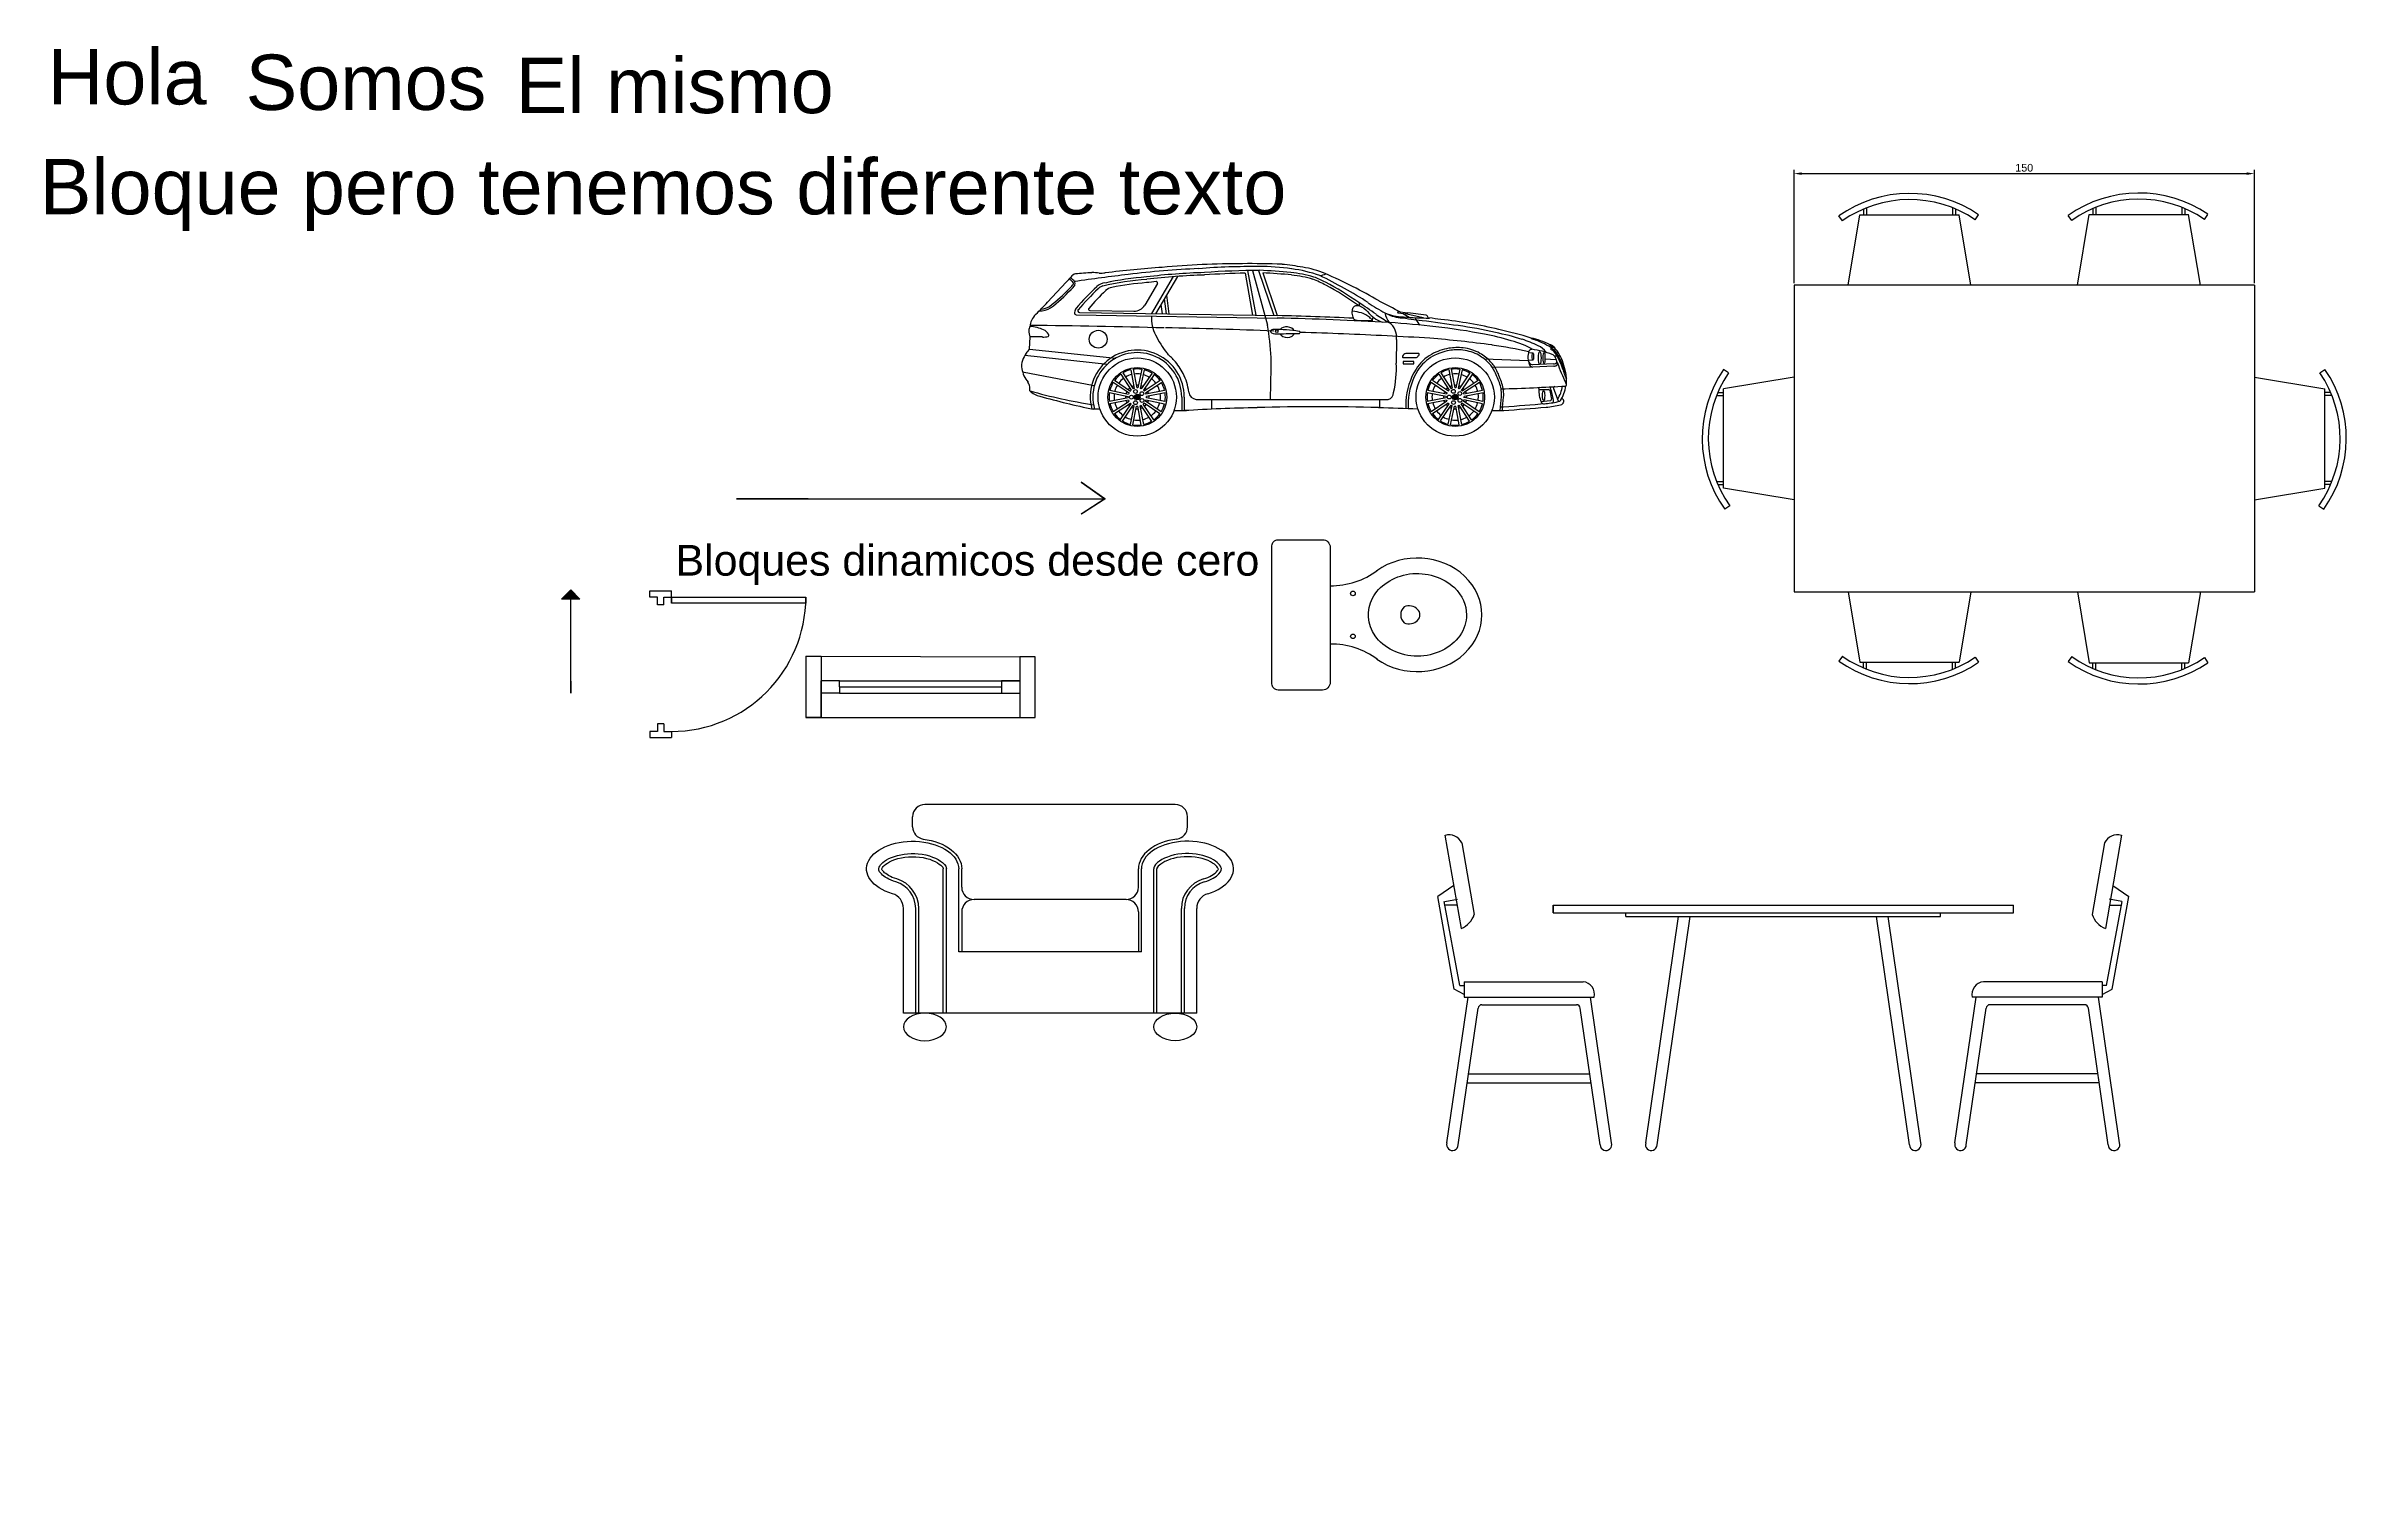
# Model space of a CAD drawing. Header units: centimetres. Extents: x 2875 to 772479, y 1169 to 447767.
# Drawn here: x 2875 to 3627, y 1256 to 1727 of the extents above; entities that cross this region are included whole.
import ezdxf

# ---------------------------------------------------------------- set-up
doc = ezdxf.new("R2010")
doc.units = ezdxf.units.CM
doc.set_wipeout_variables(frame=1)
for name, color, linetype in [('7', 7, 'Continuous'), ('Capa1', 170, 'Continuous'), ('VEHICLE', 7, 'Continuous')]:
    doc.layers.add(name, color=color, linetype=linetype)
doc.styles.add('ALFA', font='')
doc.styles.get("Standard").update_dxf_attribs({"font": 'arial.ttf'})
doc.styles.get('ALFA').set_extended_font_data('Arial Black')
doc.dimstyles.new('ISO-25', dxfattribs={"dimtxt": 2.5, "dimasz": 2.5, "dimexe": 1.25, "dimexo": 0.625, "dimtad": 1, "dimtxsty": 'Standard', "dimcen": 2.5, "dimadec": 0, "dimazin": 0, "dimtfac": 1, "dimtmove": 0, "dimatfit": 3, "dimfxl": 1, "dimarcsym": 0})

# ---------------------------------------------------------------- blocks, each defined once
blk = doc.blocks.new('*U3')
at = {"const_width": 0.5}
for points in [[(0, 0), (23.43, 0)], [(112.36, 5.45), (120.01, 0), (112.36, -4.93)]]:
    blk.add_lwpolyline(points, dxfattribs=at)
blk.add_lwpolyline([(0, 0), (120.01, 0), (112.36, 5.45), (120.01, 0), (112.36, -4.93)])
blk = doc.blocks.new('*U5')
at = {"layer": 'Capa1'}
for p, q in [((0, 20), (74.73, 19.82)), ((0, 20), (0, 0)), ((0, 20), (5, 20)), ((5, 20), (5, 0)), ((74.73, 19.82), (69.73, 19.83)), ((74.73, 19.82), (69.73, 19.82)), ((69.73, 19.82), (69.73, 0)), ((74.73, 0), (74.73, 19.82)), ((11, 12), (5, 12)), ((5, 8), (5, 12)), ((5, 0), (5, 10)), ((11, 8), (5, 8)), ((11, 10), (11, 12)), ((11, 12), (69.73, 12)), ((11, 10), (11, 8)), ((11, 10), (63.73, 10)), ((11, 8), (69.73, 8)), ((69.73, 12), (63.73, 12)), ((63.73, 12), (63.73, 8)), ((63.73, 8), (69.73, 8)), ((0, 0), (74.73, 0)), ((5, 0), (0, 0)), ((69.73, 0), (74.73, 0))]:
    blk.add_line(p, q, dxfattribs=at)
blk = doc.blocks.new('0D02D')
blk.add_lwpolyline([(0, -0.225), (0, 0.225, -0.414214), (0.02, 0.245), (0.165, 0.245, -0.414214), (0.19, 0.22), (0.19, -0.22, -0.414214), (0.165, -0.245), (0.02, -0.245, -0.414214)], format="xyb", close=True)
for centre in [(0.264, 0.07), (0.264, -0.07)]:
    blk.add_circle(centre, 0.0075)
for centre, radius, start, end in [((0.1937, 0.3446), 0.2496, 269.14599, 307.05921), ((0.457, 0), 0.0372, 134.72312, 225.27688), ((0.1937, -0.3446), 0.2496, 52.94079, 90.85401)]:
    blk.add_arc(centre, radius, start, end)
for centre, major_axis, ratio, start_param, end_param in [((0.474, 0), (0.21, 0), 0.880952, 4.03357, 8.5328), ((0.446, 0), (-0.0364, 0), 0.800032, 1.138877, 5.144308)]:
    blk.add_ellipse(centre, major_axis=major_axis, ratio=ratio, start_param=start_param, end_param=end_param)
blk.add_open_spline([(0.634, 0), (0.634, 0.0316), (0.6204, 0.0636), (0.5599, 0.1221), (0.5025, 0.1406), (0.395, 0.126), (0.3484, 0.0938), (0.307, 0.015), (0.3099, -0.0307), (0.3633, -0.1073), (0.4178, -0.1351), (0.5308, -0.1349), (0.5852, -0.1069), (0.6267, -0.0469), (0.634, -0.0234), (0.634, 0)], degree=3, knots=[0, 0, 0, 0, 0.739089, 0.739089, 1.723657, 1.723657, 2.708224, 2.708224, 3.692791, 3.692791, 4.714314, 4.714314, 5.735837, 5.735837, 6.283185, 6.283185, 6.283185, 6.283185])
blk = doc.blocks.new('03 Mueble 1 pza elev f')
for p, q in [((0.8156, 0.77), (0, 0.77)), ((-0.04, 0.6969), (-0.04, 0.73)), ((0.8556, 0.6969), (0.8556, 0.73)), ((0.06, 0.09), (0.06, 0.56)), ((0.07, 0.09), (0.07, 0.56)), ((0.11, 0.29), (0.11, 0.56)), ((0.12, 0.5), (0.12, 0.56)), ((0.6956, 0.5), (0.6956, 0.56)), ((0.7056, 0.29), (0.7056, 0.56)), ((0.7456, 0.09), (0.7456, 0.56)), ((0.7556, 0.09), (0.7556, 0.56)), ((0.6556, 0.46), (0.16, 0.46)), ((-0.07, 0.09), (-0.07, 0.4312)), ((-0.03, 0.09), (-0.03, 0.4312)), ((-0.02, 0.09), (-0.02, 0.4312)), ((0.12, 0.42), (0.12, 0.29)), ((0.6956, 0.42), (0.6956, 0.29)), ((0.8356, 0.09), (0.8356, 0.4312)), ((0.8456, 0.09), (0.8456, 0.4312)), ((0.8856, 0.09), (0.8856, 0.4312)), ((0.7056, 0.29), (0.11, 0.29)), ((0.8856, 0.09), (-0.07, 0.09))]:
    blk.add_line(p, q)
for centre, radius, start, end in [((0, 0.73), 0.04, 90, 180), ((0.8156, 0.73), 0.04, 0, 90), ((0, 0.6969), 0.04, 180, 262.11853), ((0.8156, 0.6969), 0.04, 277.88147, 360), ((-0.12, 0.4312), 0.1, 360, 73.64134), ((0.9356, 0.4312), 0.1, 106.35866, 180), ((-0.12, 0.4312), 0.05, 360, 73.64134), ((-0.12, 0.4312), 0.09, 360, 73.64134), ((0.16, 0.5), 0.04, 180, 270), ((0.16, 0.42), 0.04, 90, 180), ((0.6556, 0.5), 0.04, 270, 0), ((0.6556, 0.42), 0.04, 0, 90), ((0.9356, 0.4312), 0.09, 106.35866, 180), ((0.9356, 0.4312), 0.05, 106.35866, 180)]:
    blk.add_arc(centre, radius, start, end)
at = {"extrusion": (0, 0, -1)}
blk.add_ellipse((-0.04, 0.56), major_axis=(-0.15, 0), ratio=0.6, start_param=5.167376, end_param=9.424778, dxfattribs=at)
blk.add_ellipse((0.8556, 0.56), major_axis=(0.15, 0), ratio=0.6, start_param=5.167376, end_param=9.424778)
blk.add_ellipse((0, 0.045), major_axis=(-0.07, 0), ratio=0.642857, dxfattribs=at)
blk.add_ellipse((0.8156, 0.045), major_axis=(0.07, 0), ratio=0.642857)
for points, knots in [([(-0.0947, 0.5175), (-0.1167, 0.524), (-0.1335, 0.5345), (-0.1519, 0.5544), (-0.1518, 0.5585), (-0.1457, 0.5738), (-0.1328, 0.5878), (-0.0851, 0.6072), (-0.0523, 0.6119), (0.0124, 0.6062), (0.0428, 0.5935), (0.068, 0.5716), (0.07, 0.5647), (0.07, 0.56)], [5.167376, 5.167376, 5.167376, 5.167376, 5.776903, 5.776903, 6.518239, 6.518239, 7.259575, 7.259575, 8.000911, 8.000911, 8.823001, 8.823001, 9.424778, 9.424778, 9.424778, 9.424778]), ([(-0.0918, 0.5271), (-0.1122, 0.5331), (-0.1279, 0.5432), (-0.1389, 0.555), (-0.1405, 0.5584), (-0.1406, 0.559), (-0.1407, 0.5609), (-0.1337, 0.5716), (-0.1161, 0.5866), (-0.0593, 0.6013), (-0.0232, 0.6018), (0.0339, 0.587), (0.0534, 0.5724), (0.06, 0.5624), (0.06, 0.5611), (0.06, 0.56)], [5.167376, 5.167376, 5.167376, 5.167376, 5.772399, 5.772399, 6.201188, 6.201188, 6.629977, 6.629977, 7.439459, 7.439459, 8.24894, 8.24894, 9.058422, 9.058422, 9.424778, 9.424778, 9.424778, 9.424778]), ([(-0.0055, 0.6573), (0.0297, 0.6524), (0.0625, 0.6405), (0.1069, 0.6056), (0.12, 0.5832), (0.12, 0.56)], [8.078339, 8.078339, 8.078339, 8.078339, 8.772333, 8.772333, 9.424778, 9.424778, 9.424778, 9.424778]), ([(0.8211, 0.6573), (0.7859, 0.6524), (0.7532, 0.6405), (0.7087, 0.6056), (0.6956, 0.5832), (0.6956, 0.56)], [8.078339, 8.078339, 8.078339, 8.078339, 8.772333, 8.772333, 9.424778, 9.424778, 9.424778, 9.424778]), ([(0.9103, 0.5175), (0.9323, 0.524), (0.9491, 0.5345), (0.9675, 0.5544), (0.9674, 0.5585), (0.9613, 0.5738), (0.9484, 0.5878), (0.9008, 0.6072), (0.8679, 0.6119), (0.8032, 0.6062), (0.7728, 0.5935), (0.7477, 0.5716), (0.7456, 0.5647), (0.7456, 0.56)], [5.167376, 5.167376, 5.167376, 5.167376, 5.776903, 5.776903, 6.518239, 6.518239, 7.259575, 7.259575, 8.000911, 8.000911, 8.823001, 8.823001, 9.424778, 9.424778, 9.424778, 9.424778]), ([(0.9075, 0.5271), (0.9279, 0.5331), (0.9435, 0.5432), (0.9545, 0.555), (0.9561, 0.5584), (0.9562, 0.559), (0.9563, 0.5609), (0.9494, 0.5716), (0.9317, 0.5866), (0.8749, 0.6013), (0.8388, 0.6018), (0.7817, 0.587), (0.7623, 0.5724), (0.7557, 0.5624), (0.7556, 0.5611), (0.7556, 0.56)], [5.167376, 5.167376, 5.167376, 5.167376, 5.772399, 5.772399, 6.201188, 6.201188, 6.629977, 6.629977, 7.439459, 7.439459, 8.24894, 8.24894, 9.058422, 9.058422, 9.424778, 9.424778, 9.424778, 9.424778])]:
    blk.add_open_spline(points, degree=3, knots=knots)
blk = doc.blocks.new('01 Mesa elev')
at = {"linetype": 'Continuous', "ltscale": 0.25}
for p, q in [((-1.5359, 1.0272), (-1.4834, 0.7239)), ((-1.4809, 1.0025), (-1.4407, 0.7694)), ((0.6133, 1.0025), (0.5731, 0.7694)), ((0.6683, 1.0272), (0.6158, 0.7239)), ((-1.5076, 0.8636), (-1.5596, 0.8283)), ((-1.5056, 0.5254), (-1.5596, 0.8283)), ((0.638, 0.5254), (0.692, 0.8283)), ((0.64, 0.8636), (0.692, 0.8283)), ((-1.4876, 0.5381), (-1.5385, 0.8117)), ((-1.5367, 0.8117), (-1.4952, 0.8189)), ((-1.4966, 0.8), (-1.5363, 0.8)), ((0.62, 0.5381), (0.6709, 0.8117)), ((0.6691, 0.8117), (0.6277, 0.8189)), ((0.629, 0.8), (0.6687, 0.8)), ((-1.4876, 0.5381), (-1.4734, 0.5381)), ((-1.4734, 0.55), (-1.0858, 0.55)), ((-1.4734, 0.55), (-1.4734, 0.5)), ((0.6059, 0.55), (0.2183, 0.55)), ((0.6059, 0.55), (0.6059, 0.5)), ((0.62, 0.5381), (0.6059, 0.5381)), ((-1.4734, 0.5086), (-1.5056, 0.5254)), ((-1.4734, 0.5), (-1.0496, 0.5)), ((-1.4157, 0.475), (-1.1073, 0.475)), ((0.6059, 0.5), (0.182, 0.5)), ((0.5481, 0.475), (0.2398, 0.475)), ((0.6059, 0.5086), (0.638, 0.5254)), ((-1.4591, 0.25), (-1.064, 0.25)), ((0.5915, 0.25), (0.1964, 0.25)), ((-1.4634, 0.22), (-1.0596, 0.22)), ((0.5958, 0.22), (0.1921, 0.22))]:
    blk.add_line(p, q, dxfattribs=at)
for p, q in [((-1.1838, 0.7747), (-1.1838, 0.7997)), ((-1.1838, 0.7997), (-1.1838, 0.7747)), ((-1.1838, 0.7997), (0.3162, 0.7997)), ((-1.1838, 0.7747), (0.3162, 0.7747)), ((-0.9467, 0.7622), (-0.9467, 0.7747)), ((-0.9467, 0.7622), (0.0791, 0.7622)), ((-0.8819, 0.0249), (-0.7753, 0.7622)), ((-0.8449, 0.0178), (-0.7373, 0.7622)), ((-0.0226, 0.0178), (-0.1303, 0.7622)), ((0.0144, 0.0249), (-0.0923, 0.7622)), ((0.0791, 0.7622), (0.0791, 0.7747)), ((0.3162, 0.7747), (0.3162, 0.7997)), ((-1.5296, 0.0249), (-1.4609, 0.5)), ((-1.4927, 0.0178), (-1.4281, 0.4643)), ((-1.0304, 0.0178), (-1.095, 0.4643)), ((-0.9934, 0.0249), (-1.0621, 0.5)), ((0.1258, 0.0249), (0.1945, 0.5)), ((0.1628, 0.0178), (0.2274, 0.4643)), ((0.6251, 0.0178), (0.5605, 0.4643)), ((0.6621, 0.0249), (0.5934, 0.5))]:
    blk.add_line(p, q)
for centre, radius, start, end in [((-1.5232, 0.9819), 0.047, 25.96967, 105.6546), ((0.6556, 0.9819), 0.047, 74.3454, 154.03033), ((-1.509, 0.7907), 0.0716, 290.96111, 342.69648), ((0.6414, 0.7907), 0.0716, 197.30352, 249.03889), ((-1.0903, 0.5087), 0.0416, 347.95107, 83.87439), ((0.2227, 0.5087), 0.0416, 96.12561, 192.04893)]:
    blk.add_arc(centre, radius, start, end, dxfattribs=at)
for centre, radius, start, end in [((-1.4157, 0.4625), 0.0125, 90, 171.77103), ((-1.1073, 0.4625), 0.0125, 8.22897, 90), ((0.2398, 0.4625), 0.0125, 90, 171.77103), ((0.5481, 0.4625), 0.0125, 8.22897, 90), ((-1.5117, 0.0187), 0.019, 160.80898, 357.28873), ((-1.0114, 0.0187), 0.019, 182.71127, 19.19102), ((-0.864, 0.0187), 0.019, 160.80898, 357.28873), ((-0.0036, 0.0187), 0.019, 182.71127, 19.19102), ((0.1438, 0.0187), 0.019, 160.80898, 357.28873), ((0.6441, 0.0187), 0.019, 182.71127, 19.19102)]:
    blk.add_arc(centre, radius, start, end)
blk = doc.blocks.new('02 Mesa 6 pers')
for p, q in [((-1.3236, 0), (-1.2853, 0.2295)), ((-1.2853, 0.2295), (-0.962, 0.2295)), ((-1.2737, 0.248), (-1.2737, 0.2295)), ((-1.2637, 0.2521), (-1.2637, 0.2295)), ((-0.9837, 0.2521), (-0.9837, 0.2295)), ((-0.9737, 0.248), (-0.9737, 0.2295)), ((-0.9238, 0), (-0.962, 0.2295)), ((-0.9099, 0.2129), (-0.8987, 0.2295)), ((-0.5954, 0.2105), (-0.6069, 0.2268)), ((-0.5765, 0), (-0.538, 0.2307)), ((-0.538, 0.2307), (-0.2147, 0.2307)), ((-0.5263, 0.2493), (-0.5263, 0.2307)), ((-0.5163, 0.2534), (-0.5163, 0.2307)), ((-0.2363, 0.2534), (-0.2363, 0.2307)), ((-0.2263, 0.2493), (-0.2263, 0.2307)), ((-0.1762, 0), (-0.2147, 0.2307)), ((-0.1626, 0.2142), (-0.1513, 0.2307)), ((-1.3427, 0.2092), (-1.3543, 0.2255)), ((-1.5, 0), (-1.5, -1)), ((0, 0), (-1.5, 0)), ((0, 0), (0, -1)), ((-1.7135, -0.2863), (-1.73, -0.275)), ((-1.5, -0.3), (-1.73, -0.3383)), ((0, -0.3), (0.23, -0.3383)), ((0.2135, -0.2863), (0.23, -0.275)), ((-1.7527, -0.36), (-1.73, -0.36)), ((-1.7485, -0.35), (-1.73, -0.35)), ((-1.73, -0.6617), (-1.73, -0.3383)), ((0.23, -0.6617), (0.23, -0.3383)), ((0.2485, -0.35), (0.23, -0.35)), ((0.2527, -0.36), (0.23, -0.36)), ((-1.7527, -0.64), (-1.73, -0.64)), ((-1.7485, -0.65), (-1.73, -0.65)), ((-1.5, -0.7), (-1.73, -0.6617)), ((0, -0.7), (0.23, -0.6617)), ((0.2527, -0.64), (0.23, -0.64)), ((0.2485, -0.65), (0.23, -0.65)), ((-1.7098, -0.7191), (-1.7261, -0.7306)), ((0.2098, -0.7191), (0.2261, -0.7306)), ((-1.5, -1), (0, -1)), ((-1.3236, -1), (-1.2853, -1.2295)), ((-0.9238, -1), (-0.962, -1.2295)), ((-0.5765, -1), (-0.538, -1.2307)), ((-0.1762, -1), (-0.2147, -1.2307)), ((-1.3427, -1.2092), (-1.3543, -1.2255)), ((-1.2853, -1.2295), (-0.962, -1.2295)), ((-1.2737, -1.248), (-1.2737, -1.2295)), ((-1.2637, -1.2521), (-1.2637, -1.2295)), ((-0.9837, -1.2521), (-0.9837, -1.2295)), ((-0.9737, -1.248), (-0.9737, -1.2295)), ((-0.9099, -1.2129), (-0.8987, -1.2295)), ((-0.5954, -1.2105), (-0.6069, -1.2268)), ((-0.538, -1.2307), (-0.2147, -1.2307)), ((-0.5263, -1.2493), (-0.5263, -1.2307)), ((-0.5163, -1.2534), (-0.5163, -1.2307)), ((-0.2363, -1.2534), (-0.2363, -1.2307)), ((-0.2263, -1.2493), (-0.2263, -1.2307)), ((-0.1626, -1.2142), (-0.1513, -1.2307))]:
    blk.add_line(p, q)
for centre, radius, start, end in [((-1.1237, -0.1003), 0.3992, 55.69582, 125.28651), ((-1.1237, -0.1003), 0.3792, 55.69582, 125.28651), ((-0.3763, -0.099), 0.3992, 55.69582, 125.28651), ((-0.3763, -0.099), 0.3792, 55.69582, 125.28651), ((-1.4002, -0.5), 0.3992, 145.69582, 215.28651), ((-1.4002, -0.5), 0.3792, 145.69582, 215.28651), ((-0.0998, -0.5), 0.3792, 324.71349, 34.30418), ((-0.0998, -0.5), 0.3992, 324.71349, 34.30418), ((-1.1237, -0.8997), 0.3992, 234.71349, 304.30418), ((-1.1237, -0.8997), 0.3792, 234.71349, 304.30418), ((-0.3763, -0.901), 0.3992, 234.71349, 304.30418), ((-0.3763, -0.901), 0.3792, 234.71349, 304.30418)]:
    blk.add_arc(centre, radius, start, end)
blk = doc.blocks.new('*U37')
for p, q in [((43.83, -2), (43.83, -4)), ((-2.5, -43.33), (-2.5, -45.83)), ((-2.5, -45.83), (0, -45.83)), ((0, -45.83), (0, -47.83))]:
    blk.add_line(p, q)
blk.add_lwpolyline([(-2.5, -43.33), (-4.5, -43.33), (-4.5, -45.83), (-7, -45.83), (-7, -47.83), (0, -47.83)])
blk.add_wipeout([(0, -2), (28, -2), (28, -4), (0, -4)])
for p, q in [((0, -4), (0, 0)), ((-2.5, -4.5), (-2.5, -2)), ((-2.5, -2), (43.83, -2)), ((43.83, -4), (0, -4))]:
    blk.add_line(p, q)
for points in [[(-2.5, -4.5), (-4.5, -4.5), (-4.5, -2), (-7, -2), (-7, 0), (0, 0)], [(0, -2), (0, -4)]]:
    blk.add_lwpolyline(points)
blk.add_arc((0, -2), 43.83, 270, 0)
blk = doc.blocks.new('ESCUT ALFA ROMEO')
at = {"layer": 'VEHICLE'}
h = blk.add_hatch(color=159, dxfattribs=at)
edge = h.paths.add_edge_path()
edge.add_arc((0, 0), 0.0515, 0, 360)
edge = h.paths.add_edge_path(flags=16)
edge.add_arc((0, 0), 0.0367, 0, 360)
h = blk.add_hatch(color=22, dxfattribs=at)
edge = h.paths.add_edge_path()
edge.add_line((-0.034, 0.004), (-0.021, 0.004))
edge.add_line((-0.021, 0.004), (-0.021, 0.027))
edge.add_arc((0, 0), 0.0347, 111.7718, 127.7153, ccw=False)
edge.add_line((-0.013, 0.032), (-0.013, 0.004))
edge.add_line((-0.013, 0.004), (-0.001, 0.004))
edge.add_line((-0.001, 0.004), (-0.001, -0.004))
edge.add_line((-0.001, -0.004), (-0.013, -0.004))
edge.add_line((-0.013, -0.004), (-0.013, -0.032))
edge.add_arc((0, 0), 0.0347, 232.2847, 248.2282, ccw=False)
edge.add_line((-0.021, -0.027), (-0.021, -0.004))
edge.add_line((-0.021, -0.004), (-0.035, -0.004))
edge.add_arc((0, 0), 0.0347, 173.291, 186.5301, ccw=False)
h = blk.add_hatch(color=132, dxfattribs=at)
edge = h.paths.add_edge_path(flags=16)
edge.add_arc((0.012, 0.009), 0.00177, 104.5376, 186.9248, ccw=False)
edge.add_line((0.012, 0.011), (0.02, 0.011))
edge.add_line((0.02, 0.011), (0.02, 0.013))
edge.add_line((0.02, 0.013), (0.012, 0.013))
edge.add_arc((0.013, 0.015), 0.00259, 172.9862, 250.9074, ccw=False)
edge.add_line((0.01, 0.016), (0.02, 0.016))
edge.add_line((0.02, 0.016), (0.02, 0.018))
edge.add_line((0.02, 0.018), (0.026, 0.018))
edge.add_line((0.026, 0.018), (0.026, 0.018))
edge.add_line((0.026, 0.018), (0.027, 0.018))
edge.add_arc((0.019, 0.007), 0.0139, 19.2121, 54.3478, ccw=False)
edge.add_arc((0.021, 0.009), 0.0118, -16.0502, 12.9228, ccw=False)
edge.add_arc((0.023, 0.008), 0.00891, 284.9416, 343.9498, ccw=False)
edge.add_arc((0.022, 0.015), 0.0154, 272.303, 284.535, ccw=False)
edge.add_line((0.022, -0.001), (0.011, -0.001))
edge.add_arc((0.011, -0.002), 0.00115, 90, 270)
edge.add_line((0.011, -0.003), (0.023, -0.003))
edge.add_arc((0.023, -0.009), 0.00581, -90, 90, ccw=False)
edge.add_line((0.023, -0.015), (0.011, -0.015))
edge.add_arc((0.011, -0.016), 0.00107, 90, 270)
edge.add_line((0.011, -0.017), (0.02, -0.017))
edge.add_arc((0.02, -0.02), 0.00344, -90, 90, ccw=False)
edge.add_line((0.02, -0.024), (0.014, -0.024))
edge.add_arc((0.014, -0.025), 0.00107, 90, 270)
edge.add_line((0.014, -0.026), (0.018, -0.026))
edge.add_arc((0.018, -0.027), 0.00157, -2.5647, 83.4027, ccw=False)
edge.add_arc((0.017, -0.027), 0.00237, 286.5816, 351.0599, ccw=False)
edge.add_arc((0.016, -0.027), 0.00263, 311.1266, 350.6447)
edge.add_arc((0.018, -0.028), 0.000606, 12.9325, 82.2686)
edge.add_line((0.018, -0.027), (0.014, -0.027))
edge.add_arc((0.014, -0.025), 0.00272, 90, 270, ccw=False)
edge.add_line((0.014, -0.022), (0.02, -0.022))
edge.add_arc((0.02, -0.021), 0.000963, 270, 450)
edge.add_line((0.02, -0.02), (0.011, -0.02))
edge.add_arc((0.011, -0.015), 0.00459, 90, 270, ccw=False)
edge.add_line((0.011, -0.011), (0.023, -0.011))
edge.add_arc((0.023, -0.01), 0.00117, 270, 450)
edge.add_line((0.023, -0.008), (0.011, -0.008))
edge.add_arc((0.011, -0.002), 0.00664, 90, 270, ccw=False)
edge.add_line((0.011, 0.005), (0.023, 0.005))
edge.add_arc((0.023, 0.006), 0.00095, 270, 360)
edge.add_line((0.024, 0.006), (0.024, 0.008))
edge.add_arc((0.023, 0.008), 0.00095, 0, 90)
edge.add_line((0.023, 0.009), (0.011, 0.009))
edge.add_line((0.011, 0.009), (0.011, 0.009))
edge = h.paths.add_edge_path(flags=16)
edge.add_line((0.005, 0.006), (0.007, 0.008))
edge.add_line((0.007, 0.008), (0.007, 0.011))
edge.add_arc((0.008, 0.012), 0.00172, 213.4845, 236.5155, ccw=False)
edge.add_line((0.007, 0.011), (0.005, 0.011))
edge.add_arc((0.003, 0.012), 0.00166, 34.9708, 325.0292, ccw=False)
edge.add_line((0.005, 0.013), (0.007, 0.013))
edge.add_arc((0.008, 0.012), 0.00172, 123.4845, 146.5155, ccw=False)
edge.add_line((0.007, 0.014), (0.007, 0.017))
edge.add_line((0.007, 0.017), (0.005, 0.019))
edge.add_arc((0.006, 0.019), 0.00095, 48.6404, 228.6404, ccw=False)
edge.add_line((0.006, 0.02), (0.009, 0.018))
edge.add_line((0.009, 0.018), (0.009, 0.014))
edge.add_arc((0.008, 0.012), 0.00172, -56.5155, 56.5155, ccw=False)
edge.add_line((0.009, 0.011), (0.009, 0.007))
edge.add_line((0.009, 0.007), (0.006, 0.004))
edge.add_arc((0.006, 0.005), 0.00095, 131.3596, 311.3596, ccw=False)
h.paths.add_polyline_path([(0.022, 0.024), (0.009, 0.024), (0.009, 0.021), (0.022, 0.021)], flags=16)
edge = h.paths.add_edge_path(flags=16)
edge.add_arc((0.018, 0.026), 0.000952, 0, 360)
edge = h.paths.add_edge_path(flags=16)
edge.add_arc((0.021, 0.026), 0.000952, 0, 360)
edge = h.paths.add_edge_path(flags=16)
edge.add_arc((0.016, 0.026), 0.000952, 0, 360)
edge = h.paths.add_edge_path(flags=16)
edge.add_arc((0.013, 0.026), 0.000952, 0, 360)
edge = h.paths.add_edge_path(flags=16)
edge.add_arc((0.011, 0.026), 0.000952, 0, 360)
edge = h.paths.add_edge_path()
edge.add_arc((0, 0), 0.0367, 270, 450)
edge.add_line((0, 0.037), (0, -0.037))
h = blk.add_hatch(color=22, dxfattribs=at)
edge = h.paths.add_edge_path()
edge.add_line((0.005, 0.006), (0.007, 0.008))
edge.add_line((0.007, 0.008), (0.007, 0.011))
edge.add_arc((0.008, 0.012), 0.00172, 213.4845, 236.5155, ccw=False)
edge.add_line((0.007, 0.011), (0.005, 0.011))
edge.add_arc((0.003, 0.012), 0.00166, 34.9708, 325.0292, ccw=False)
edge.add_line((0.005, 0.013), (0.007, 0.013))
edge.add_arc((0.008, 0.012), 0.00172, 123.4845, 146.5155, ccw=False)
edge.add_line((0.007, 0.014), (0.007, 0.017))
edge.add_line((0.007, 0.017), (0.005, 0.019))
edge.add_arc((0.006, 0.019), 0.00095, 48.6404, 228.6404, ccw=False)
edge.add_line((0.006, 0.02), (0.009, 0.018))
edge.add_line((0.009, 0.018), (0.009, 0.014))
edge.add_arc((0.008, 0.012), 0.00172, -56.5155, 56.5155, ccw=False)
edge.add_line((0.009, 0.011), (0.009, 0.007))
edge.add_line((0.009, 0.007), (0.006, 0.004))
edge.add_arc((0.006, 0.005), 0.00095, 131.3596, 311.3596, ccw=False)
h = blk.add_hatch(color=86, dxfattribs=at)
edge = h.paths.add_edge_path()
edge.add_arc((0.012, 0.009), 0.00177, 104.5376, 186.9248, ccw=False)
edge.add_line((0.012, 0.011), (0.02, 0.011))
edge.add_line((0.02, 0.011), (0.02, 0.013))
edge.add_line((0.02, 0.013), (0.012, 0.013))
edge.add_arc((0.013, 0.015), 0.00259, 172.9862, 250.9074, ccw=False)
edge.add_line((0.01, 0.016), (0.02, 0.016))
edge.add_line((0.02, 0.016), (0.02, 0.018))
edge.add_line((0.02, 0.018), (0.026, 0.018))
edge.add_line((0.026, 0.018), (0.026, 0.018))
edge.add_line((0.026, 0.018), (0.027, 0.018))
edge.add_arc((0.019, 0.007), 0.0139, 19.2121, 54.3478, ccw=False)
edge.add_arc((0.021, 0.009), 0.0118, -16.0502, 12.9228, ccw=False)
edge.add_arc((0.023, 0.008), 0.00891, 284.9416, 343.9498, ccw=False)
edge.add_arc((0.022, 0.015), 0.0154, 272.303, 284.535, ccw=False)
edge.add_line((0.022, -0.001), (0.011, -0.001))
edge.add_arc((0.011, -0.002), 0.00115, 90, 270)
edge.add_line((0.011, -0.003), (0.023, -0.003))
edge.add_arc((0.023, -0.009), 0.00581, -90, 90, ccw=False)
edge.add_line((0.023, -0.015), (0.011, -0.015))
edge.add_arc((0.011, -0.016), 0.00107, 90, 270)
edge.add_line((0.011, -0.017), (0.02, -0.017))
edge.add_arc((0.02, -0.02), 0.00344, -90, 90, ccw=False)
edge.add_line((0.02, -0.024), (0.014, -0.024))
edge.add_arc((0.014, -0.025), 0.00107, 90, 270)
edge.add_line((0.014, -0.026), (0.018, -0.026))
edge.add_arc((0.018, -0.027), 0.00157, -2.5647, 83.4027, ccw=False)
edge.add_arc((0.017, -0.027), 0.00237, 286.5816, 351.0599, ccw=False)
edge.add_arc((0.016, -0.027), 0.00263, 311.1266, 350.6447)
edge.add_arc((0.018, -0.028), 0.000606, 12.9325, 82.2686)
edge.add_line((0.018, -0.027), (0.014, -0.027))
edge.add_arc((0.014, -0.025), 0.00272, 90, 270, ccw=False)
edge.add_line((0.014, -0.022), (0.02, -0.022))
edge.add_arc((0.02, -0.021), 0.000963, 270, 450)
edge.add_line((0.02, -0.02), (0.011, -0.02))
edge.add_arc((0.011, -0.015), 0.00459, 90, 270, ccw=False)
edge.add_line((0.011, -0.011), (0.023, -0.011))
edge.add_arc((0.023, -0.01), 0.00117, 270, 450)
edge.add_line((0.023, -0.008), (0.011, -0.008))
edge.add_arc((0.011, -0.002), 0.00664, 90, 270, ccw=False)
edge.add_line((0.011, 0.005), (0.023, 0.005))
edge.add_arc((0.023, 0.006), 0.00095, 270, 360)
edge.add_line((0.024, 0.006), (0.024, 0.008))
edge.add_arc((0.023, 0.008), 0.00095, 360, 450)
edge.add_line((0.023, 0.009), (0.011, 0.009))
edge.add_line((0.011, 0.009), (0.011, 0.009))
h = blk.add_hatch(color=41, dxfattribs=at)
h.paths.add_polyline_path([(0.022, 0.021), (0.022, 0.021), (0.009, 0.021), (0.009, 0.021)])
h.paths.add_polyline_path([(0.022, 0.023), (0.022, 0.024), (0.009, 0.024), (0.009, 0.023)])
h.paths.add_polyline_path([(0.012, 0.026, 1), (0.01, 0.026, 1)])
h.paths.add_polyline_path([(0.014, 0.026, 1), (0.012, 0.026, 1)])
h.paths.add_polyline_path([(0.017, 0.026, 1), (0.015, 0.026, 1)])
h.paths.add_polyline_path([(0.019, 0.026, 1), (0.017, 0.026, 1)])
h.paths.add_polyline_path([(0.022, 0.026, 1), (0.02, 0.026, 1)])
blk.add_hatch(color=22, dxfattribs=at).paths.add_polyline_path([(0.009, 0.023), (0.009, 0.021), (0.022, 0.021), (0.022, 0.023)])
for p, q in [((0, -0.037), (0, 0.037)), ((0.009, 0.024), (0.022, 0.024)), ((0.009, 0.024), (0.009, 0.021)), ((0.009, 0.023), (0.022, 0.023)), ((0.009, 0.021), (0.022, 0.021)), ((0.009, 0.021), (0.022, 0.021)), ((0.022, 0.024), (0.022, 0.021))]:
    blk.add_line(p, q, dxfattribs=at)
for points in [[(-0.034, 0.004), (-0.021, 0.004), (-0.021, 0.027, -0.069679), (-0.013, 0.032), (-0.013, 0.004), (-0.001, 0.004), (-0.001, -0.004), (-0.013, -0.004), (-0.013, -0.032, -0.069679), (-0.021, -0.027), (-0.021, -0.004), (-0.035, -0.004, -0.057831)], [(0.005, 0.006), (0.007, 0.008), (0.007, 0.011, -0.100831), (0.007, 0.011), (0.005, 0.011, -3.174418), (0.005, 0.013), (0.007, 0.013, -0.100831), (0.007, 0.014), (0.007, 0.017), (0.005, 0.019, -1), (0.006, 0.02), (0.009, 0.018), (0.009, 0.014, -0.537493), (0.009, 0.011), (0.009, 0.007), (0.006, 0.004, -1)], [(0.011, 0.009, -0.375812), (0.012, 0.011), (0.02, 0.011), (0.02, 0.013), (0.012, 0.013, -0.353732), (0.01, 0.016), (0.02, 0.016), (0.02, 0.018), (0.026, 0.018), (0.026, 0.018), (0.027, 0.018, -0.154521), (0.032, 0.012, -0.127097), (0.032, 0.006, -0.263316), (0.026, 0, -0.053423), (0.022, -0.001), (0.011, -0.001, 1), (0.011, -0.003), (0.023, -0.003, -1), (0.023, -0.015), (0.011, -0.015, 1), (0.011, -0.017), (0.02, -0.017, -1), (0.02, -0.024), (0.014, -0.024, 1), (0.014, -0.026), (0.018, -0.026, -0.393746), (0.019, -0.027, -0.289005), (0.018, -0.029, 0.17416), (0.018, -0.028, 0.312117), (0.018, -0.027), (0.014, -0.027, -1), (0.014, -0.022), (0.02, -0.022, 1), (0.02, -0.02), (0.011, -0.02, -1), (0.011, -0.011), (0.023, -0.011, 1), (0.023, -0.008), (0.011, -0.008, -1), (0.011, 0.005), (0.023, 0.005, 0.414214), (0.024, 0.006), (0.024, 0.008, 0.414214), (0.023, 0.009), (0.011, 0.009)]]:
    blk.add_lwpolyline(points, format="xyb", close=True, dxfattribs=at)
at = {"layer": 'VEHICLE', "color": 7}
for radius in [0.0515, 0.0367]:
    blk.add_circle((0, 0), radius, dxfattribs=at)
at = {"layer": 'VEHICLE'}
for centre in [(0.011, 0.026), (0.013, 0.026), (0.016, 0.026), (0.018, 0.026), (0.021, 0.026)]:
    blk.add_circle(centre, 0.000952, dxfattribs=at)
at = {"layer": 'VEHICLE', "color": 7, "style": 'ALFA'}
for s, rotation, p in [('A', 82.3946, (-0.038, -0.002)), ('L', 66.4472, (-0.036, 0.011)), ('F', 46.8174, (-0.03, 0.022)), ('A', 28.6216, (-0.023, 0.03)), ('R', 358.7992, (-0.004, 0.038)), ('O', 333.1389, (0.009, 0.037)), ('M', 314.3342, (0.022, 0.032)), ('E', 298.2909, (0.032, 0.021)), ('O', 269.1631, (0.038, 0.011))]:
    blk.add_text(s, height=0.0104, rotation=rotation, dxfattribs=at).set_placement(p)
blk = doc.blocks.new('carro lateral derecho')
for p, q in [((1.755, 0.959), (1.816, 0.616)), ((1.775, 0.979), (1.841, 0.615)), ((1.814, 0.98), (1.937, 0.536)), ((1.863, 0.981), (1.988, 0.613)), ((1.898, 0.96), (2.016, 0.613)), ((0.144, 0.723), (0.336, 0.926)), ((1.041, 0.875), (0.938, 0.699)), ((1.169, 0.93), (0.993, 0.629)), ((1.204, 0.932), (1.026, 0.628)), ((1.114, 0.779), (1.133, 0.626)), ((0.378, 0.618), (2.016, 0.593)), ((0.405, 0.638), (2.016, 0.613)), ((0.489, 0.655), (0.85, 0.649)), ((1.069, 0.702), (1.078, 0.627)), ((1.096, 0.748), (1.111, 0.627)), ((2.683, 0.716), (2.683, 0.693)), ((2.683, 0.574), (2.683, 0.569)), ((2.792, 0.582), (2.798, 0.6)), ((2.793, 0.569), (2.792, 0.582)), ((-0.001, 0.338), (0.004, 0.439)), ((2.987, 0.418), (2.986, 0.225)), ((-0.039, 0.291), (0.633, 0.217)), ((-0.001, 0.338), (0.702, 0.266)), ((4.061, 0.244), (3.706, 0.258)), ((4.098, 0.193), (3.77, 0.19)), ((4.099, 0.249), (4.06, 0.247)), ((4.064, 0.312), (4.099, 0.309)), ((4.266, 0.219), (4.095, 0.212)), ((4.269, 0.201), (4.098, 0.193)), ((4.197, 0.261), (4.288, 0.256)), ((4.271, 0.286), (4.294, 0.286)), ((4.273, 0.33), (4.286, 0.338)), ((4.275, 0.353), (4.278, 0.344)), ((4.293, 0.308), (4.304, 0.315)), ((4.307, 0.283), (4.318, 0.289)), ((4.324, 0.249), (4.334, 0.256)), ((4.343, 0.204), (4.351, 0.209)), ((-0.058, 0.154), (0.526, 0.044)), ((0, 0), (0, 0.033)), ((0.653, 0.005), (0.806, -0.027)), ((0.681, 0.069), (0.809, -0.018)), ((0.692, 0.086), (0.821, -0.002)), ((0.742, 0.135), (0.827, 0.005)), ((0.758, 0.146), (0.844, 0.016)), ((0.823, 0.172), (0.852, 0.019)), ((0.843, 0.176), (0.872, 0.023)), ((0.913, 0.175), (0.881, 0.023)), ((0.932, 0.171), (0.901, 0.019)), ((0.997, 0.144), (0.909, 0.015)), ((1.013, 0.133), (0.926, 0.004)), ((1.062, 0.083), (0.932, -0.003)), ((1.073, 0.066), (0.943, -0.019)), ((1.099, 0.001), (0.947, -0.028)), ((3.243, 0.006), (3.396, -0.026)), ((3.271, 0.07), (3.399, -0.017)), ((3.282, 0.087), (3.411, -0.001)), ((3.332, 0.136), (3.417, 0.006)), ((3.348, 0.147), (3.434, 0.017)), ((3.413, 0.173), (3.442, 0.02)), ((3.433, 0.177), (3.462, 0.024)), ((3.503, 0.176), (3.471, 0.024)), ((3.522, 0.172), (3.491, 0.02)), ((3.586, 0.145), (3.499, 0.016)), ((3.603, 0.134), (3.516, 0.005)), ((3.652, 0.084), (3.522, -0.002)), ((3.663, 0.067), (3.533, -0.018)), ((3.689, 0.002), (3.536, -0.027)), ((4.145, 0.01), (4.226, 0.01)), ((4.236, 0.002), (4.251, -0.068)), ((4.267, 0.019), (4.304, -0.081)), ((4.355, 0.173), (4.36, 0.176)), ((4.374, 0.048), (4.374, 0.085)), ((0.572, -0.149), (0.516, -0.15)), ((0.649, -0.015), (0.802, -0.046)), ((0.649, -0.085), (0.802, -0.055)), ((0.653, -0.104), (0.805, -0.075)), ((0.679, -0.169), (0.809, -0.084)), ((0.69, -0.186), (0.82, -0.1)), ((0.739, -0.235), (0.826, -0.107)), ((0.755, -0.247), (0.843, -0.118)), ((0.82, -0.274), (0.851, -0.122)), ((0.839, -0.278), (0.871, -0.126)), ((0.909, -0.279), (0.88, -0.126)), ((0.929, -0.275), (0.9, -0.122)), ((0.994, -0.249), (0.908, -0.119)), ((1.01, -0.238), (0.925, -0.108)), ((1.06, -0.189), (0.931, -0.101)), ((1.071, -0.172), (0.943, -0.085)), ((1.098, -0.108), (0.946, -0.076)), ((1.103, -0.018), (0.95, -0.047)), ((1.102, -0.088), (0.95, -0.057)), ((1.176, -0.16), (1.277, -0.162)), ((1.238, -0.051), (1.238, -0.161)), ((1.259, -0.051), (1.259, -0.162)), ((1.356, -0.071), (2.921, -0.071)), ((1.482, -0.071), (1.482, -0.15)), ((2.85, -0.071), (2.85, -0.138)), ((3.239, -0.014), (3.392, -0.045)), ((3.239, -0.084), (3.392, -0.055)), ((3.243, -0.103), (3.395, -0.074)), ((3.269, -0.168), (3.399, -0.083)), ((3.28, -0.185), (3.41, -0.099)), ((3.329, -0.235), (3.416, -0.106)), ((3.345, -0.246), (3.433, -0.117)), ((3.41, -0.273), (3.441, -0.121)), ((3.429, -0.277), (3.461, -0.125)), ((3.499, -0.278), (3.47, -0.125)), ((3.519, -0.274), (3.49, -0.121)), ((3.583, -0.248), (3.498, -0.118)), ((3.6, -0.237), (3.515, -0.107)), ((3.65, -0.188), (3.521, -0.1)), ((3.661, -0.171), (3.533, -0.084)), ((3.688, -0.107), (3.536, -0.075)), ((3.693, -0.017), (3.54, -0.047)), ((3.692, -0.087), (3.54, -0.056)), ((4.164, -0.086), (4.242, -0.08))]:
    blk.add_line(p, q)
for points in [[(2.793, 0.569), (2.667, 0.574, -0.232637), (2.643, 0.582, -0.093921), (2.629, 0.621, -0.07733), (2.63, 0.663, -0.187665), (2.646, 0.689, -0.185799), (2.669, 0.696, -0.104887), (2.704, 0.685, -0.115155), (2.765, 0.63, 0.050597), (2.798, 0.6, 0.050597)], [(2.798, 0.6, 0.010219), (2.805, 0.595)], [(3.246, 0.593), (3.246, 0.597, 0.322906), (3.23, 0.615), (3.081, 0.635), (3.071, 0.626), (3.205, 0.597), (3.205, 0.594)], [(3.85, -0.16, -0.008035), (3.86, -0.052, 0.108921), (3.847, 0.059, 0.028995), (3.806, 0.163, 0.0805), (3.754, 0.237, 0.073191), (3.668, 0.305, 0.100866), (3.531, 0.349, 0.07179), (3.414, 0.346, 0.081717), (3.274, 0.297, 0.128766), (3.147, 0.176, 0.12871), (3.065, -0.085), (3.064, -0.146)], [(3.832, -0.16, -0.008136), (3.842, -0.05, 0.108921), (3.83, 0.054, 0.028995), (3.789, 0.155, 0.0805), (3.741, 0.225, 0.073191), (3.659, 0.289, 0.100866), (3.529, 0.331, 0.07179), (3.417, 0.328, 0.081717), (3.283, 0.281, 0.128766), (3.162, 0.167, 0.128604), (3.083, -0.086), (3.082, -0.146)], [(3.766, -0.16), (3.861, -0.16, 0.004083), (4.206, -0.134, 0.041631), (4.325, -0.114, 0.238684), (4.351, -0.092)], [(3.834, -0.13), (3.86, -0.13, 0.004072), (4.204, -0.104, 0.041631), (4.318, -0.085, 0.238684), (4.323, -0.08)]]:
    blk.add_lwpolyline(points, format="xyb")
blk.add_lwpolyline([(3.079, 0.633), (2.995, 0.643), (3, 0.635), (3.071, 0.626)])
for points in [[(1.962, 0.486, 0.318567), (1.969, 0.471, 0.096526), (2.025, 0.464, -0.008747), (2.197, 0.467, 0.831223), (2.194, 0.484, 0.041397), (1.987, 0.5, 0.358014)], [(3.173, 0.293, 0.501934), (3.165, 0.304), (3.063, 0.304, 0.161822), (3.038, 0.283, 0.414269), (3.04, 0.271), (3.144, 0.271, 0.153664), (3.157, 0.275, 0.035039)]]:
    blk.add_lwpolyline(points, format="xyb", close=True)
blk.add_lwpolyline([(3.129, 0.238), (3.042, 0.238), (3.042, 0.219), (3.129, 0.219)], close=True)
for centre, radius in [((0.558, 0.42), 0.0727), ((2.012, 0.485), 0.011), ((0.876, -0.051), 0.319), ((0.876, -0.051), 0.319), ((0.876, -0.051), 0.24), ((3.466, -0.051), 0.319), ((3.466, -0.051), 0.319), ((3.466, -0.051), 0.24), ((0.861, -0.006), 0.0153), ((3.451, -0.005), 0.0153), ((0.828, -0.052), 0.0153), ((0.862, -0.097), 0.0153), ((0.876, -0.051), 0.023), ((0.914, -0.023), 0.0153), ((0.915, -0.079), 0.0153), ((3.418, -0.051), 0.0153), ((3.452, -0.096), 0.0153), ((3.466, -0.051), 0.023), ((3.504, -0.022), 0.0153), ((3.505, -0.078), 0.0153)]:
    blk.add_circle(centre, radius)
for centre, radius, start, end in [((0.392, 0.89), 0.0667, 106.6955, 147.0346), ((5.754, -38.337), 39.596, 97.183, 97.8211), ((0.685, -2.716), 3.682, 92.7876, 94.8676), ((0.52, 0.75), 0.213, 77.4157, 93.6863), ((0.512, 2.137), 1.18, 272.6394, 274.9876), ((1.593, -6.68), 7.703, 93.8214, 97.2964), ((1.798, -7.645), 8.651, 92.797, 96.6039), ((1.59, -4.442), 5.408, 91.7658, 96.7798), ((1.59, -4.442), 5.388, 91.7617, 96.784), ((1.72, -6.005), 7.04, 89.8981, 95.218), ((1.801, -4.334), 5.346, 89.2956, 94.5557), ((1.916, -6.105), 7.086, 90.3548, 93.9902), ((1.916, -6.105), 7.066, 91.3022, 93.9933), ((1.806, -4.727), 5.763, 87.5191, 90.7297), ((1.892, -0.627), 1.639, 81.5322, 90.9079), ((1.695, -3.594), 4.579, 84.5864, 87.7867), ((1.695, -3.594), 4.559, 84.4806, 87.4522), ((1.734, -2.014), 3.061, 80.7861, 83.9713), ((2.041, 0.023), 0.944, 73.1834, 84.7909), ((1.999, -0.08), 1.082, 70.3125, 82.8281), ((2.041, 0.023), 0.924, 73.1834, 84.2735), ((2.091, 0.19), 0.828, 67.5127, 80.7861), ((2.349, 1.072), 0.134, 275.9731, 297.861), ((0.512, -3.316), 4.673, 60.018, 66.0621), ((-0.627, 1.721), 1.3, 307.3678, 317.1487), ((-0.627, 1.721), 1.315, 307.3358, 317.1075), ((0.223, 0.758), 0.181, 46.3907, 57.018), ((0.244, 0.936), 0.13, 309.7652, 329.3734), ((0.223, 0.758), 0.196, 46.2672, 56.2159), ((0.244, 0.936), 0.145, 310.1571, 329.5415), ((0.319, 0.862), 0.04, 21.0061, 42.9534), ((0.347, 0.874), 0.00898, 333.5098, 16.7511), ((0.319, 0.862), 0.055, 23.9472, 43.4498), ((0.347, 0.874), 0.024, 331.9381, 26.1679), ((2.096, -0.814), 2.272, 133.0022, 139.1113), ((2.096, -0.814), 2.252, 133.0762, 139.1113), ((2.181, -0.806), 2.252, 133.9168, 138.9985), ((0.627, 0.76), 0.12, 96.5736, 132.3073), ((0.627, 0.76), 0.0996, 109.0352, 133.841), ((1.151, -1.598), 2.514, 94.5167, 102.7888), ((1.151, -1.598), 2.534, 94.5257, 102.2509), ((0.688, 0.744), 0.1, 101.006, 133.9168), ((1.149, -1.625), 2.514, 94.5167, 101.006), ((1.588, -4.469), 5.388, 95.9287, 96.784), ((1.032, 0.88), 0.01, 329.6412, 95.9287), ((1.992, 0.087), 0.88, 61.4659, 68.9854), ((1.992, 0.087), 0.9, 62.4376, 68.9854), ((0.197, -3.384), 4.836, 58.0273, 63.386), ((1.273, -1.263), 2.43, 54.6145, 62.1328), ((1.273, -1.263), 2.41, 54.3147, 61.7755), ((0.141, 0.518), 0.138, 156.1171, 176.6964), ((0.14, 0.523), 0.135, 131.4085, 157.96), ((-0.601, 1.336), 0.965, 312.4987, 320.5547), ((0.086, 0.811), 0.16, 267.2986, 301.9098), ((0.086, 0.811), 0.145, 272.843, 301.6359), ((0.462, 0.62), 0.0995, 147.1083, 169.1525), ((0.382, 0.635), 0.0175, 169.1525, 258.5362), ((0.406, 0.653), 0.0149, 135.579, 267.9598), ((0.462, 0.62), 0.0795, 147.1083, 152.363), ((0.489, 0.665), 0.01, 138.9985, 269.1089), ((0.851, 0.749), 0.1, 269.1089, 329.6412), ((1.293, 0.594), 0.302, 177.3082, 207.4166), ((1.279, -29.197), 29.819, 87.3878, 88.5831), ((1.279, -29.197), 29.799, 86.8261, 88.583), ((2.599, 0.268), 0.381, 74.1037, 85.594), ((1.861, -0.648), 1.593, 52.9412, 59.0745), ((2.661, 0.485), 0.155, 56.0938, 74.1037), ((2.607, 0.405), 0.251, 47.5333, 56.0938), ((3.495, 1.781), 1.294, 235.269, 242.3281), ((2.827, 0.645), 0.0739, 227.5333, 242.3589), ((2.975, 0.828), 0.288, 233.8882, 248.6761), ((4.044, 2.483), 2.227, 236.6908, 239.9525), ((0.949, -3.032), 4.215, 60.5762, 63.2413), ((3.048, 0.991), 0.388, 246.5379, 269.3745), ((3.081, 0.985), 0.397, 241.786, 260.7435), ((3.073, 0.667), 0.182, 190.1066, 217.6271), ((1.897, -8.895), 9.554, 82.1863, 83.2661), ((0.949, -3.032), 4.215, 59.4658, 60.317), ((3.243, 2.552), 1.959, 264.1827, 270.4028), ((3.343, 0.694), 0.227, 205.3319, 224.4943), ((1.115, -15.845), 16.547, 81.7469, 82.7761), ((2.958, -2.047), 2.657, 81.5504, 83.5443), ((2.87, -3.591), 4.2, 76.9074, 83.4586), ((0.078, 0.482), 0.0857, 174.1443, 210.0495), ((0.061, 0.489), 0.0678, 147.5833, 178.6951), ((-0.024, 0.194), 0.332, 65.6307, 85.2669), ((-0.789, -71.981), 72.518, 88.51045, 89.37319), ((-0.108, -15.096), 15.536, 89.2147, 89.5862), ((0.108, 0.641), 0.203, 269.1562, 281.7221), ((0.053, 0.39), 0.123, 35.7889, 60.6702), ((0.139, 0.454), 0.0158, 310.2876, 28.2836), ((1.793, 0.833), 0.856, 206.1795, 217.7572), ((0.331, -41.154), 41.674, 87.7213, 88.9361), ((-0.878, 0.078), 2.852, 3.8618, 9.2329), ((1.467, -26.994), 27.479, 86.9881, 88.4648), ((1.772, -23.571), 24.045, 86.4504, 87.2855), ((2.217, -9.322), 9.904, 83.6798, 85.8758), ((2.838, 0.436), 0.151, 353.0992, 52.8731), ((2.254, -11.188), 11.66, 82.5492, 85.0474), ((2.785, -4.233), 4.783, 78.9041, 83.732), ((3.039, -2.811), 3.372, 77.0507, 82.3068), ((3.386, -1.318), 1.807, 72.727, 79.8328), ((3.261, -2.074), 2.604, 73.2289, 78.1646), ((3.352, -1.806), 2.352, 71.8563, 78.5061), ((3.721, -0.351), 0.785, 61.1622, 75.097), ((3.729, -0.444), 0.909, 63.0764, 71.8581), ((3.934, -0.252), 0.698, 64.4375, 77.5118), ((4.116, 0.46), 0.043, 224.1804, 248.6916), ((3.842, -0.332), 0.795, 59.4451, 71.055), ((0.043, 0.206), 0.11, 158.8687, 193.9244), ((0.145, 0.179), 0.215, 143.5692, 161.939), ((0.122, 0.201), 0.184, 132.1925, 145.041), ((0.876, -0.051), 0.383, 0, 194.5874), ((0.876, -0.051), 0.362, 0, 195.7662), ((-0.53, -1.367), 2.349, 43.4068, 45.49), ((0.847, -0.057), 0.448, 26.0193, 42.7947), ((-17.481, 0.435), 19.449, 358.511, 359.5154), ((2.029, 0.191), 0.958, 347.6044, 2.0051), ((3.236, -3.289), 3.7, 77.0537, 81.7703), ((4.217, 0.27), 0.159, 164.4026, 187.8487), ((4.304, 0.305), 0.251, 193.1342, 202.2136), ((4.108, 0.26), 0.0504, 199.3766, 254.6298), ((4.093, 0.308), 0.0296, 93.4877, 171.3976), ((4.105, 0.232), 0.0392, 213.3983, 260.252), ((3.987, -0.423), 0.768, 69.4902, 82.1672), ((4.088, 0.234), 0.143, 33.6223, 68.4303), ((4.264, 0.344), 0.0197, 123.1674, 199.7546), ((4.194, 0.24), 0.11, 25.2009, 62.477), ((4.272, 0.342), 0.0177, 126.5397, 173.8776), ((4.194, 0.24), 0.12, 25.2916, 60.1832), ((4.228, 0.238), 0.0647, 35.5748, 64.5174), ((4.193, 0.244), 0.132, 31.8897, 57.3121), ((4.266, 0.256), 0.0373, 270.1138, 325.4287), ((4.271, 0.241), 0.0398, 266.5155, 303.0461), ((2.579, -0.411), 1.835, 20.3798, 21.9719), ((4.279, 0.223), 0.0206, 311.088, 14.8306), ((3.376, -0.188), 1.034, 19.6331, 27.3378), ((5.511, 0.637), 1.279, 198.6446, 206.5707), ((3.376, -0.188), 1.044, 19.6331, 27.3277), ((3.903, 0.071), 0.469, 12.092, 31.165), ((0.281, 0.253), 0.353, 192.1061, 201.6165), ((0.168, 0.224), 0.238, 205.1883, 220.1643), ((-0.131, 0.007), 0.133, 10.87, 28.5115), ((0.124, 0.133), 0.182, 227.0407, 256.8221), ((1.14, 3.988), 4.148, 254.0478, 261.3878), ((0.876, -0.051), 0.229, 148.3094, 165.8095), ((0.876, -0.051), 0.229, 125.8094, 143.3095), ((0.876, -0.051), 0.189, 148.8405, 165.2784), ((0.876, -0.051), 0.189, 126.3405, 142.7784), ((0.876, -0.051), 0.229, 103.3094, 120.8095), ((0.876, -0.051), 0.189, 103.8405, 120.2784), ((0.876, -0.051), 0.0958, 129.3019, 139.8169), ((0.876, -0.051), 0.0744, 131.0322, 138.0867), ((0.876, -0.051), 0.0958, 106.8019, 117.3169), ((0.876, -0.051), 0.229, 80.8094, 98.3095), ((0.876, -0.051), 0.0744, 108.5322, 115.5867), ((0.876, -0.051), 0.189, 81.3405, 97.7784), ((0.876, -0.051), 0.0958, 84.3019, 94.8169), ((0.876, -0.051), 0.0744, 86.0322, 93.0867), ((0.876, -0.051), 0.0744, 63.5322, 70.5867), ((0.876, -0.051), 0.0958, 61.8019, 72.3169), ((0.876, -0.051), 0.189, 58.8405, 75.2784), ((0.876, -0.051), 0.0744, 41.0322, 48.0867), ((0.876, -0.051), 0.229, 58.3094, 75.8095), ((0.876, -0.051), 0.0958, 39.3019, 49.8169), ((0.876, -0.051), 0.189, 36.3405, 52.7784), ((0.876, -0.051), 0.229, 35.8094, 53.3095), ((0.876, -0.051), 0.189, 13.8405, 30.2784), ((0.876, -0.051), 0.229, 13.3094, 30.8095), ((0.873, -0.057), 0.425, 6.319, 27.5768), ((3.466, -0.051), 0.229, 148.3094, 165.8095), ((3.466, -0.051), 0.229, 125.8094, 143.3095), ((3.466, -0.051), 0.189, 148.8405, 165.2784), ((3.466, -0.051), 0.189, 126.3405, 142.7784), ((3.466, -0.051), 0.229, 103.3094, 120.8095), ((3.466, -0.051), 0.189, 103.8405, 120.2784), ((3.466, -0.051), 0.0958, 129.3019, 139.8169), ((3.466, -0.051), 0.0744, 131.0322, 138.0867), ((3.466, -0.051), 0.0958, 106.8019, 117.3169), ((3.466, -0.051), 0.229, 80.8094, 98.3095), ((3.466, -0.051), 0.0744, 108.5322, 115.5867), ((3.466, -0.051), 0.189, 81.3405, 97.7784), ((3.466, -0.051), 0.0958, 84.3019, 94.8169), ((3.466, -0.051), 0.0744, 86.0322, 93.0867), ((3.466, -0.051), 0.0744, 63.5322, 70.5867), ((3.466, -0.051), 0.0958, 61.8019, 72.3169), ((3.466, -0.051), 0.189, 58.8405, 75.2784), ((3.466, -0.051), 0.0744, 41.0322, 48.0867), ((3.466, -0.051), 0.229, 58.3094, 75.8095), ((3.466, -0.051), 0.0958, 39.3019, 49.8169), ((3.466, -0.051), 0.189, 36.3405, 52.7784), ((3.466, -0.051), 0.229, 35.8094, 53.3095), ((3.466, -0.051), 0.189, 13.8405, 30.2784), ((3.466, -0.051), 0.229, 13.3094, 30.8095), ((3.236, 19.559), 19.553, 271.7702, 273.3195), ((4.159, 0.015), 0.014, 109.238, 186.8748), ((4.393, 0.009), 0.247, 179.0723, 203.9045), ((4.226, 0), 0.01, 11.9061, 90), ((4.231, 0.021), 0.0118, 14.3154, 71.5014), ((3.578, -0.197), 0.7, 10.0312, 18.3376), ((4.277, 0.023), 0.0113, 91.4193, 200.5382), ((4.028, 0.094), 0.318, 328.8889, 349.8128), ((4.054, 0.089), 0.318, 327.8679, 351.0483), ((2.043, -0.665), 2.449, 18.5244, 19.669), ((2.043, -0.665), 2.459, 18.9576, 19.669), ((3.949, 0.069), 0.425, 2.216, 13.6613), ((4.425, 0.126), 0.0611, 192.1719, 211.7176), ((4.332, 0.042), 0.0421, 8.5372, 33.4179), ((4.364, 0.048), 0.0099, 296.544, 358.8652), ((1.673, 5.51), 5.777, 254.0197, 258.4478), ((0.876, -0.051), 0.229, 170.8094, 188.3095), ((0.876, -0.051), 0.229, 193.3094, 210.8095), ((0.876, -0.051), 0.189, 171.3405, 187.7784), ((0.876, -0.051), 0.229, 215.8094, 233.3095), ((0.876, -0.051), 0.189, 193.8405, 210.2784), ((0.876, -0.051), 0.189, 216.3405, 232.7784), ((0.876, -0.051), 0.0958, 174.3019, 184.8169), ((0.876, -0.051), 0.0958, 196.8019, 207.3169), ((0.876, -0.051), 0.0958, 151.8019, 162.3169), ((0.876, -0.051), 0.0744, 176.0322, 183.0867), ((0.876, -0.051), 0.0958, 219.3019, 229.8169), ((0.876, -0.051), 0.0744, 198.5322, 205.5867), ((0.876, -0.051), 0.0744, 153.5322, 160.5867), ((0.876, -0.051), 0.0744, 221.0322, 228.0867), ((0.876, -0.051), 0.0958, 241.8019, 252.3169), ((0.876, -0.051), 0.0744, 243.5322, 250.5867), ((0.876, -0.051), 0.0958, 264.3019, 274.8169), ((0.876, -0.051), 0.0744, 266.0322, 273.0867), ((0.876, -0.051), 0.0744, 288.5322, 295.5867), ((0.876, -0.051), 0.0958, 286.8019, 297.3169), ((0.876, -0.051), 0.0744, 311.0322, 318.0867), ((0.876, -0.051), 0.0958, 309.3019, 319.8169), ((0.876, -0.051), 0.0744, 18.5322, 25.5867), ((0.876, -0.051), 0.0744, 333.5322, 340.5867), ((0.876, -0.051), 0.0744, 356.0322, 3.0867), ((0.876, -0.051), 0.0958, 331.8019, 342.3169), ((0.876, -0.051), 0.0958, 16.8019, 27.3169), ((0.876, -0.051), 0.0958, 354.3019, 4.8169), ((0.876, -0.051), 0.189, 306.3405, 322.7784), ((0.876, -0.051), 0.189, 328.8405, 345.2784), ((0.876, -0.051), 0.189, 351.3405, 7.7784), ((0.876, -0.051), 0.229, 328.3094, 345.8095), ((0.876, -0.051), 0.229, 350.8094, 8.3095), ((2.098, -13.674), 13.538, 91.0369, 93.5526), ((1.362, -0.004), 0.0666, 185.2309, 264.6108), ((2.347, -16.416), 16.286, 88.261, 91.739), ((1.126, -53.929), 53.818, 87.8316, 88.1733), ((2.91, -0.017), 0.0542, 281.3638, 2.9607), ((3.466, -0.051), 0.229, 170.8094, 188.3095), ((3.466, -0.051), 0.229, 193.3094, 210.8095), ((3.466, -0.051), 0.189, 171.3405, 187.7784), ((3.466, -0.051), 0.229, 215.8094, 233.3095), ((3.466, -0.051), 0.189, 193.8405, 210.2784), ((3.466, -0.051), 0.189, 216.3405, 232.7784), ((3.466, -0.051), 0.0958, 174.3019, 184.8169), ((3.466, -0.051), 0.0958, 196.8019, 207.3169), ((3.466, -0.051), 0.0958, 151.8019, 162.3169), ((3.466, -0.051), 0.0744, 176.0322, 183.0867), ((3.466, -0.051), 0.0958, 219.3019, 229.8169), ((3.466, -0.051), 0.0744, 198.5322, 205.5867), ((3.466, -0.051), 0.0744, 153.5322, 160.5867), ((3.466, -0.051), 0.0744, 221.0322, 228.0867), ((3.466, -0.051), 0.0958, 241.8019, 252.3169), ((3.466, -0.051), 0.0744, 243.5322, 250.5867), ((3.466, -0.051), 0.0958, 264.3019, 274.8169), ((3.466, -0.051), 0.0744, 266.0322, 273.0867), ((3.466, -0.051), 0.0744, 288.5322, 295.5867), ((3.466, -0.051), 0.0958, 286.8019, 297.3169), ((3.466, -0.051), 0.0744, 311.0322, 318.0867), ((3.466, -0.051), 0.0958, 309.3019, 319.8169), ((3.466, -0.051), 0.0744, 18.5322, 25.5867), ((3.466, -0.051), 0.0744, 333.5322, 340.5867), ((3.466, -0.051), 0.0744, 356.0322, 3.0867), ((3.466, -0.051), 0.0958, 331.8019, 342.3169), ((3.466, -0.051), 0.0958, 16.8019, 27.3169), ((3.466, -0.051), 0.0958, 354.3019, 4.8169), ((3.466, -0.051), 0.189, 306.3405, 322.7784), ((3.466, -0.051), 0.229, 305.8094, 323.3095), ((3.466, -0.051), 0.189, 328.8405, 345.2784), ((3.466, -0.051), 0.189, 351.3405, 7.7784), ((3.466, -0.051), 0.229, 328.3094, 345.8095), ((3.466, -0.051), 0.229, 350.8094, 8.3095), ((4.188, -0.083), 0.0228, 201.7135, 281.3237), ((4.241, -0.07), 0.01, 274.2885, 11.9061), ((4.233, -0.075), 0.0348, 321.3835, 1.2728), ((4.325, -0.062), 0.0285, 223.3396, 241.8517), ((4.281, -0.132), 0.0886, 41.018, 52.9137), ((4.335, -0.085), 0.0168, 337.9263, 43.059), ((0.876, -0.051), 0.229, 238.3094, 255.8095), ((0.876, -0.051), 0.189, 238.8405, 255.2784), ((0.876, -0.051), 0.229, 260.8094, 278.3095), ((0.876, -0.051), 0.189, 261.3405, 277.7784), ((0.876, -0.051), 0.189, 283.8405, 300.2784), ((0.876, -0.051), 0.229, 283.3094, 300.8095), ((0.876, -0.051), 0.229, 305.8094, 323.3095), ((3.466, -0.051), 0.229, 238.3094, 255.8095), ((3.466, -0.051), 0.189, 238.8405, 255.2784), ((3.466, -0.051), 0.229, 260.8094, 278.3095), ((3.466, -0.051), 0.189, 261.3405, 277.7784), ((3.466, -0.051), 0.189, 283.8405, 300.2784), ((3.466, -0.051), 0.229, 283.3094, 300.8095)]:
    blk.add_arc(centre, radius, start, end)
for start_param, end_param in [(3.537914, 6.092691), (6.642253, 8.964429)]:
    blk.add_ellipse((2.096, 0.478), major_axis=(0.0628, -0.0029), ratio=0.674968, start_param=start_param, end_param=end_param)
for centre, major_axis, ratio in [((4.255, 0.365), (0.0208, -0.0123), 0.190629), ((4.099, 0.279), (0, 0.0303), 0.177444), ((4.155, 0.268), (0, 0.0513), 0.200029), ((4.19, 0.268), (0, 0.0459), 0.148949), ((4.186, -0.039), (0, -0.0401), 0.23615)]:
    blk.add_ellipse(centre, major_axis=major_axis, ratio=ratio)
at = {"xscale": 0.44608151457345, "yscale": 0.44608151457345, "zscale": 0.44608151457345}
for p in [(0.876, -0.051), (3.466, -0.051)]:
    blk.add_blockref('ESCUT ALFA ROMEO', p, dxfattribs=at)
blk = doc.blocks.new('*U74')
at = {"true_color": 0x000000, "transparency": 33554687}
h = blk.add_hatch(color=18, dxfattribs=at)
h.dxf.hatch_style = 1
h.paths.add_polyline_path([(0, 0), (3, -3), (0, -3), (-3, -3)])
blk.add_lwpolyline([(0, 0), (3, -3), (0, -3), (-3, -3), (0, 0)])
blk = doc.blocks.new('*U43')
at = {"layer": 'VEHICLE', "const_width": 0.5}
blk.add_lwpolyline([(0, 0), (0, 4)], dxfattribs=at)
blk = doc.blocks.new('flecha universal')
at = {"layer": 'VEHICLE'}
blk.add_lwpolyline([(3046.19, 1516.41), (3046.19, 1550.09)], dxfattribs=at)
for name, p in [('*U74', (3046.19, 1550.09)), ('*U43', (3046.19, 1516.41))]:
    blk.add_blockref(name, p, dxfattribs=at)
blk = doc.blocks.new('bloque de texto')
at = {"layer": 'VEHICLE'}
blk.add_attdef('HOLA_SOY_UN_TEXTO_EDITABLE', (2918.14, 1672.22), '', height=18.04, dxfattribs=at)
blk = doc.blocks.new('*D81')
at = {"layer": '7', "color": 0, "lineweight": -2, "transparency": 16777216}
for p, q in [((3444.8, 1650.06), (3444.8, 1687.03)), ((3447.3, 1685.78), (3592.3, 1685.78)), ((3594.8, 1650.06), (3594.8, 1687.03))]:
    blk.add_line(p, q, dxfattribs=at)
at = {"layer": '7', "color": 0, "transparency": 16777216}
for points in [[(3447.3, 1686.2), (3447.3, 1685.37), (3444.8, 1685.78)], [(3592.3, 1686.2), (3592.3, 1685.37), (3594.8, 1685.78)]]:
    blk.add_solid(points, dxfattribs=at)
at = {"layer": 'Defpoints', "color": 0, "transparency": 16777216}
for p in [(3594.8, 1685.78), (3444.8, 1649.44), (3594.8, 1649.44)]:
    blk.add_point(p, dxfattribs=at)
at = {"layer": '7', "color": 0, "transparency": 16777216, "insert": (3519.8, 1687.68), "char_height": 2.5, "attachment_point": 5}
blk.add_mtext('150', dxfattribs=at)

msp = doc.modelspace()

# ---------------------------------------------------------------- block references
for name, p, xscale, yscale, zscale in [('02 Mesa 6 pers', (3594.799, 1649.437), 100, 100, 100), ('carro lateral derecho', (3195.744, 1614.996), 40, 40, 40), ('0D02D', (3274.656, 1541.953), 100, 100, 100), ('03 Mueble 1 pza elev f', (3161.594, 1403.151), 100, 100, 100), ('01 Mesa elev', (3484.65, 1367.37), 100, 100, 100)]:
    msp.add_blockref(name, p, dxfattribs=dict(xscale=xscale, yscale=yscale, zscale=zscale))
for name, p in [('*U3', (3100.16, 1579.745)), ('*U5', (3122.818, 1508.458))]:
    msp.add_blockref(name, p)
at = {"layer": 'VEHICLE'}
for p, values in [((-42.44, 36.117), {'HOLA_SOY_UN_TEXTO_EDITABLE': 'Hola'}), ((22.116, 34.317), {'HOLA_SOY_UN_TEXTO_EDITABLE': 'Somos'}), ((110.14, 33.271), {'HOLA_SOY_UN_TEXTO_EDITABLE': 'El mismo'}), ((-44.95, 0.294), {'HOLA_SOY_UN_TEXTO_EDITABLE': 'Bloque '}), ((40.454, 0.294), {'HOLA_SOY_UN_TEXTO_EDITABLE': 'pero tenemos diferente texto'})]:
    msp.add_blockref('bloque de texto', p, dxfattribs=at).add_auto_attribs(values)
msp.add_blockref('flecha universal', (0, 0), dxfattribs=at)

# ---------------------------------------------------------------- dimensions: what is measured, and where the dimension line sits
at = {"layer": '7'}
dim = msp.add_linear_dim(base=(3594.799, 1685.783), p1=(3444.799, 1649.437), p2=(3594.799, 1649.437), dimstyle='ISO-25', dxfattribs=at)
dim.commit()
dim.dimension.update_dxf_attribs({"geometry": '*D81', "text_midpoint": (3519.799, 1687.685)})

# ---------------------------------------------------------------- wipeouts: each hides what was drawn before it
msp.add_wipeout([(3259.952, 1256.085), (3252.952, 1256.085), (3252.952, 1288.085), (3259.952, 1288.085)])

# ---------------------------------------------------------------- next in the draw order: block references
msp.add_blockref('*U37', (3078.978, 1549.77))

# ---------------------------------------------------------------- next in the draw order: texts
msp.add_text('Bloques dinamicos desde cero', height=10).set_placement((3080.341, 1554.744))

doc.saveas('drawing.dxf')
